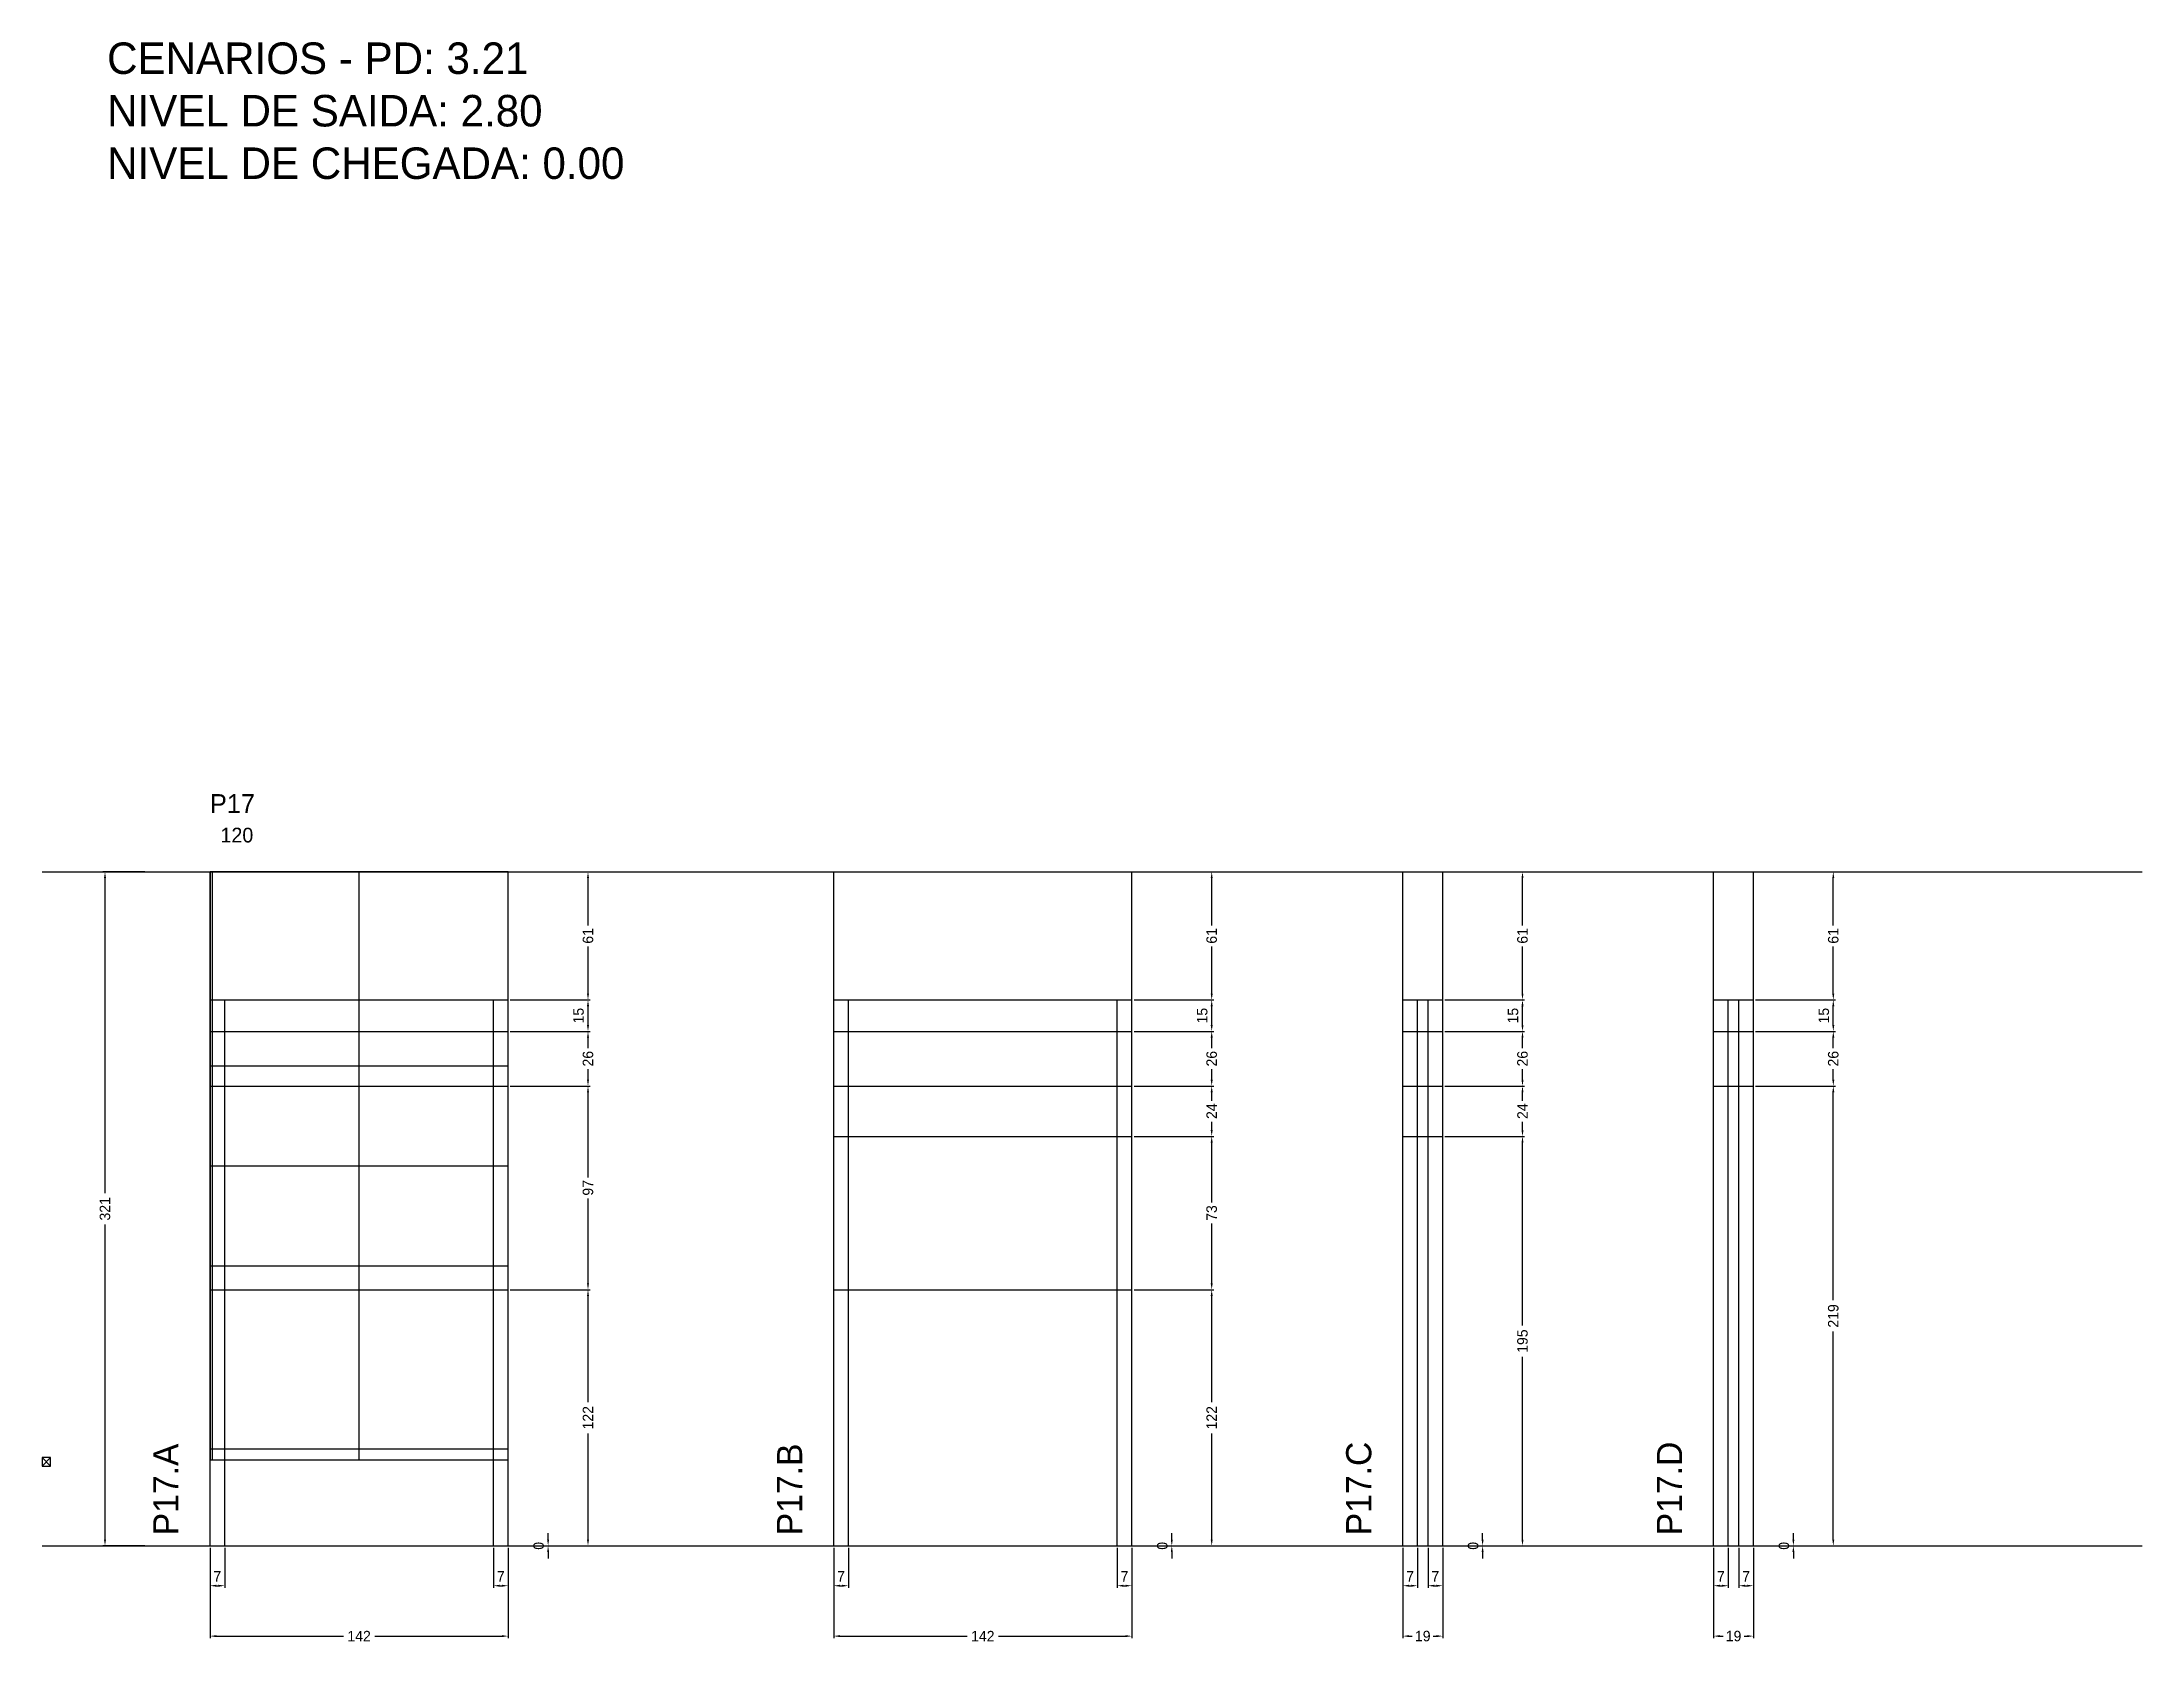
# Model space of a CAD drawing. Header units: centimetres. Extents: x -8500 to 4377, y -467 to 295.
# Drawn here: x -7000 to -6000, y -467 to 295 of the extents above; entities that cross this region are included whole.
import ezdxf

# ---------------------------------------------------------------- set-up
doc = ezdxf.new("R2010")
doc.units = ezdxf.units.CM
doc.linetypes.add('DASHED', pattern=[2, -2])
for name, color, linetype in [('CHAPA', 140, 'Continuous'), ('COTA', 241, 'Continuous'), ('Madeira', 30, 'Continuous'), ('MEIO_PONT', 160, 'Continuous'), ('NOMENCLATURA', 7, 'Continuous'), ('Nível', 160, 'Continuous'), ('Painéis', 200, 'Continuous'), ('Perfil Metálico', 150, 'Continuous'), ('SARR_2.2x7', 40, 'Continuous'), ('SARRAFO DE PRESSAO', 200, 'Continuous'), ('texto', 7, 'Continuous'), ('TEXTO_GERAL', 7, 'Continuous')]:
    doc.layers.add(name, color=color, linetype=linetype)
doc.dimstyles.new('PAINEL-NOVA', dxfattribs={"dimtxt": 5, "dimasz": 3, "dimexe": 1, "dimexo": 1, "dimgap": 1, "dimtad": 1, "dimcen": 2.5, "dimazin": 3, "dimtfac": 1, "dimtmove": 0, "dimatfit": 3})

msp = doc.modelspace()

# ---------------------------------------------------------------- texts
at = {"layer": 'NOMENCLATURA'}
for s, p in [('CENARIOS - PD: 3.21', (-6969, 280)), ('NIVEL DE SAIDA: 2.80', (-6969, 255)), ('NIVEL DE CHEGADA: 0.00', (-6969, 230))]:
    msp.add_text(s, height=15, dxfattribs=at).set_placement(p)
for s, p in [('P17.A', (-6935, -416)), ('P17.B', (-6638, -416)), ('P17.C', (-6367, -416)), ('P17.D', (-6219, -416))]:
    msp.add_text(s, height=12, rotation=90, dxfattribs=at).set_placement(p)
at = {"layer": 'texto'}
msp.add_text('120', height=7, dxfattribs=at).set_placement((-6915, -86))
at = {"layer": 'TEXTO_GERAL'}
msp.add_text('P17', height=9, dxfattribs=at).set_placement((-6920, -72))

# ---------------------------------------------------------------- blocks, each defined once
blk = doc.blocks.new('_CLOSEDFILLED')
at = {"color": 0, "linetype": 'BYBLOCK'}
blk.add_solid([(-1, 0.16), (0, 0), (-1, -0.16)], dxfattribs=at)
blk = doc.blocks.new('*D1')
for p, q in [((-6951, -100), (-6971, -100)), ((-6970, -253), (-6970, -103)), ((-6970, -418), (-6970, -268)), ((-6951, -421), (-6971, -421))]:
    blk.add_line(p, q)
at = {"layer": 'Defpoints'}
for p in [(-6950, -100), (-6970, -421), (-6950, -421)]:
    blk.add_point(p, dxfattribs=at)
at = {"layer": 'COTA', "xscale": 3, "yscale": 3}
for p, rotation in [((-6970, -100), 90), ((-6970, -421), 270)]:
    blk.add_blockref('_CLOSEDFILLED', p, dxfattribs=dict(at, rotation=rotation))
at = {"layer": 'COTA', "insert": (-6970, -260.5), "char_height": 5, "attachment_point": 5, "rotation": 90}
blk.add_mtext('321', dxfattribs=at)
blk = doc.blocks.new('MULDURA')
at = {"layer": 'Paineis'}
for p, q in [((0, 0), (4, 4)), ((4, 0), (0, 4))]:
    blk.add_line(p, q, dxfattribs=at)
blk.add_lwpolyline([(0, 0), (4, 0), (4, 4), (0, 4)], close=True, dxfattribs=at)
blk = doc.blocks.new('*D3')
at = {"color": 4}
for p, q in [((-6777, -299), (-6739, -299)), ((-6740, -352.5), (-6740, -302)), ((-6740, -418), (-6740, -367.5)), ((-6777, -421), (-6739, -421))]:
    blk.add_line(p, q, dxfattribs=at)
at = {"layer": 'Defpoints'}
for p in [(-6778, -299), (-6778, -421), (-6740, -421)]:
    blk.add_point(p, dxfattribs=at)
at = {"layer": 'COTA', "color": 4, "xscale": 3, "yscale": 3}
for p, rotation in [((-6740, -299), 90), ((-6740, -421), 270)]:
    blk.add_blockref('_CLOSEDFILLED', p, dxfattribs=dict(at, rotation=rotation))
at = {"layer": 'COTA', "color": 4, "insert": (-6740, -360), "char_height": 5, "attachment_point": 5, "rotation": 90}
blk.add_mtext('122', dxfattribs=at)
blk = doc.blocks.new('*D4')
at = {"color": 4}
for p, q in [((-6777, -202), (-6739, -202)), ((-6740, -245.5), (-6740, -205)), ((-6740, -296), (-6740, -255.5)), ((-6777, -299), (-6739, -299))]:
    blk.add_line(p, q, dxfattribs=at)
at = {"layer": 'Defpoints'}
for p in [(-6778, -202), (-6778, -299), (-6740, -299)]:
    blk.add_point(p, dxfattribs=at)
at = {"layer": 'COTA', "color": 4, "xscale": 3, "yscale": 3}
for p, rotation in [((-6740, -202), 90), ((-6740, -299), 270)]:
    blk.add_blockref('_CLOSEDFILLED', p, dxfattribs=dict(at, rotation=rotation))
at = {"layer": 'COTA', "color": 4, "insert": (-6740, -250.5), "char_height": 5, "attachment_point": 5, "rotation": 90}
blk.add_mtext('97', dxfattribs=at)
blk = doc.blocks.new('*D5')
at = {"color": 4}
for p, q in [((-6777, -176), (-6739, -176)), ((-6740, -184), (-6740, -179)), ((-6740, -199), (-6740, -194)), ((-6777, -202), (-6739, -202))]:
    blk.add_line(p, q, dxfattribs=at)
at = {"layer": 'Defpoints'}
for p in [(-6778, -176), (-6778, -202), (-6740, -202)]:
    blk.add_point(p, dxfattribs=at)
at = {"layer": 'COTA', "color": 4, "xscale": 3, "yscale": 3}
for p, rotation in [((-6740, -176), 90), ((-6740, -202), 270)]:
    blk.add_blockref('_CLOSEDFILLED', p, dxfattribs=dict(at, rotation=rotation))
at = {"layer": 'COTA', "color": 4, "insert": (-6740, -189), "char_height": 5, "attachment_point": 5, "rotation": 90}
blk.add_mtext('26', dxfattribs=at)
blk = doc.blocks.new('*D6')
at = {"color": 4}
for p, q in [((-6777, -161), (-6739, -161)), ((-6740, -173), (-6740, -164)), ((-6777, -176), (-6739, -176))]:
    blk.add_line(p, q, dxfattribs=at)
at = {"layer": 'Defpoints'}
for p in [(-6778, -161), (-6778, -176), (-6740, -176)]:
    blk.add_point(p, dxfattribs=at)
at = {"layer": 'COTA', "color": 4, "xscale": 3, "yscale": 3}
for p, rotation in [((-6740, -161), 90), ((-6740, -176), 270)]:
    blk.add_blockref('_CLOSEDFILLED', p, dxfattribs=dict(at, rotation=rotation))
at = {"layer": 'COTA', "color": 4, "insert": (-6744.5, -168.5), "char_height": 5, "attachment_point": 5, "rotation": 90}
blk.add_mtext('15', dxfattribs=at)
blk = doc.blocks.new('*D7')
at = {"color": 4}
for p, q in [((-6777, -100), (-6739, -100)), ((-6740, -125.5), (-6740, -103)), ((-6740, -158), (-6740, -135.5)), ((-6777, -161), (-6739, -161))]:
    blk.add_line(p, q, dxfattribs=at)
at = {"layer": 'Defpoints'}
for p in [(-6778, -100), (-6778, -161), (-6740, -161)]:
    blk.add_point(p, dxfattribs=at)
at = {"layer": 'COTA', "color": 4, "xscale": 3, "yscale": 3}
for p, rotation in [((-6740, -100), 90), ((-6740, -161), 270)]:
    blk.add_blockref('_CLOSEDFILLED', p, dxfattribs=dict(at, rotation=rotation))
at = {"layer": 'COTA', "color": 4, "insert": (-6740, -130.5), "char_height": 5, "attachment_point": 5, "rotation": 90}
blk.add_mtext('61', dxfattribs=at)
blk = doc.blocks.new('*D8')
at = {"color": 4}
for p, q in [((-6920, -422), (-6920, -441)), ((-6913, -422), (-6913, -441)), ((-6917, -440), (-6916, -440))]:
    blk.add_line(p, q, dxfattribs=at)
at = {"layer": 'Defpoints'}
for p in [(-6920, -421), (-6913, -421), (-6920, -440)]:
    blk.add_point(p, dxfattribs=at)
at = {"layer": 'COTA', "color": 4, "xscale": 3, "yscale": 3, "rotation": 180}
blk.add_blockref('_CLOSEDFILLED', (-6920, -440), dxfattribs=at)
at = {"layer": 'COTA', "color": 4, "xscale": 3, "yscale": 3}
blk.add_blockref('_CLOSEDFILLED', (-6913, -440), dxfattribs=at)
at = {"layer": 'COTA', "color": 4, "insert": (-6916.5, -435.5), "char_height": 5, "attachment_point": 5}
blk.add_mtext('7', dxfattribs=at)
blk = doc.blocks.new('*D9')
at = {"color": 4}
for p, q in [((-6785, -422), (-6785, -441)), ((-6778, -422), (-6778, -441)), ((-6782, -440), (-6781, -440))]:
    blk.add_line(p, q, dxfattribs=at)
at = {"layer": 'Defpoints'}
for p in [(-6785, -421), (-6778, -421), (-6785, -440)]:
    blk.add_point(p, dxfattribs=at)
at = {"layer": 'COTA', "color": 4, "xscale": 3, "yscale": 3, "rotation": 180}
blk.add_blockref('_CLOSEDFILLED', (-6785, -440), dxfattribs=at)
at = {"layer": 'COTA', "color": 4, "xscale": 3, "yscale": 3}
blk.add_blockref('_CLOSEDFILLED', (-6778, -440), dxfattribs=at)
at = {"layer": 'COTA', "color": 4, "insert": (-6781.5, -435.5), "char_height": 5, "attachment_point": 5}
blk.add_mtext('7', dxfattribs=at)
blk = doc.blocks.new('*D10')
at = {"color": 4}
for p, q in [((-6920, -422), (-6920, -465)), ((-6778, -422), (-6778, -465)), ((-6917, -464), (-6856.5, -464)), ((-6841.5, -464), (-6781, -464))]:
    blk.add_line(p, q, dxfattribs=at)
at = {"layer": 'Defpoints'}
for p in [(-6920, -421), (-6778, -421), (-6920, -464)]:
    blk.add_point(p, dxfattribs=at)
at = {"layer": 'COTA', "color": 4, "xscale": 3, "yscale": 3, "rotation": 180}
blk.add_blockref('_CLOSEDFILLED', (-6920, -464), dxfattribs=at)
at = {"layer": 'COTA', "color": 4, "xscale": 3, "yscale": 3}
blk.add_blockref('_CLOSEDFILLED', (-6778, -464), dxfattribs=at)
at = {"layer": 'COTA', "color": 4, "insert": (-6849, -464), "char_height": 5, "attachment_point": 5}
blk.add_mtext('142', dxfattribs=at)
blk = doc.blocks.new('*D12')
at = {"color": 4}
for p, q in [((-6480, -299), (-6442, -299)), ((-6443, -352.5), (-6443, -302)), ((-6443, -418), (-6443, -367.5)), ((-6480, -421), (-6442, -421))]:
    blk.add_line(p, q, dxfattribs=at)
at = {"layer": 'Defpoints'}
for p in [(-6481, -299), (-6481, -421), (-6443, -421)]:
    blk.add_point(p, dxfattribs=at)
at = {"layer": 'COTA', "color": 4, "xscale": 3, "yscale": 3}
for p, rotation in [((-6443, -299), 90), ((-6443, -421), 270)]:
    blk.add_blockref('_CLOSEDFILLED', p, dxfattribs=dict(at, rotation=rotation))
at = {"layer": 'COTA', "color": 4, "insert": (-6443, -360), "char_height": 5, "attachment_point": 5, "rotation": 90}
blk.add_mtext('122', dxfattribs=at)
blk = doc.blocks.new('*D13')
at = {"color": 4}
for p, q in [((-6480, -226), (-6442, -226)), ((-6443, -257.5), (-6443, -229)), ((-6443, -296), (-6443, -267.5)), ((-6480, -299), (-6442, -299))]:
    blk.add_line(p, q, dxfattribs=at)
at = {"layer": 'Defpoints'}
for p in [(-6481, -226), (-6481, -299), (-6443, -299)]:
    blk.add_point(p, dxfattribs=at)
at = {"layer": 'COTA', "color": 4, "xscale": 3, "yscale": 3}
for p, rotation in [((-6443, -226), 90), ((-6443, -299), 270)]:
    blk.add_blockref('_CLOSEDFILLED', p, dxfattribs=dict(at, rotation=rotation))
at = {"layer": 'COTA', "color": 4, "insert": (-6443, -262.5), "char_height": 5, "attachment_point": 5, "rotation": 90}
blk.add_mtext('73', dxfattribs=at)
blk = doc.blocks.new('*D14')
at = {"color": 4}
for p, q in [((-6480, -202), (-6442, -202)), ((-6443, -209), (-6443, -205)), ((-6443, -223), (-6443, -219)), ((-6480, -226), (-6442, -226))]:
    blk.add_line(p, q, dxfattribs=at)
at = {"layer": 'Defpoints'}
for p in [(-6481, -202), (-6481, -226), (-6443, -226)]:
    blk.add_point(p, dxfattribs=at)
at = {"layer": 'COTA', "color": 4, "xscale": 3, "yscale": 3}
for p, rotation in [((-6443, -202), 90), ((-6443, -226), 270)]:
    blk.add_blockref('_CLOSEDFILLED', p, dxfattribs=dict(at, rotation=rotation))
at = {"layer": 'COTA', "color": 4, "insert": (-6443, -214), "char_height": 5, "attachment_point": 5, "rotation": 90}
blk.add_mtext('24', dxfattribs=at)
blk = doc.blocks.new('*D15')
at = {"color": 4}
for p, q in [((-6480, -176), (-6442, -176)), ((-6443, -184), (-6443, -179)), ((-6443, -199), (-6443, -194)), ((-6480, -202), (-6442, -202))]:
    blk.add_line(p, q, dxfattribs=at)
at = {"layer": 'Defpoints'}
for p in [(-6481, -176), (-6481, -202), (-6443, -202)]:
    blk.add_point(p, dxfattribs=at)
at = {"layer": 'COTA', "color": 4, "xscale": 3, "yscale": 3}
for p, rotation in [((-6443, -176), 90), ((-6443, -202), 270)]:
    blk.add_blockref('_CLOSEDFILLED', p, dxfattribs=dict(at, rotation=rotation))
at = {"layer": 'COTA', "color": 4, "insert": (-6443, -189), "char_height": 5, "attachment_point": 5, "rotation": 90}
blk.add_mtext('26', dxfattribs=at)
blk = doc.blocks.new('*D16')
at = {"color": 4}
for p, q in [((-6480, -161), (-6442, -161)), ((-6443, -173), (-6443, -164)), ((-6480, -176), (-6442, -176))]:
    blk.add_line(p, q, dxfattribs=at)
at = {"layer": 'Defpoints'}
for p in [(-6481, -161), (-6481, -176), (-6443, -176)]:
    blk.add_point(p, dxfattribs=at)
at = {"layer": 'COTA', "color": 4, "xscale": 3, "yscale": 3}
for p, rotation in [((-6443, -161), 90), ((-6443, -176), 270)]:
    blk.add_blockref('_CLOSEDFILLED', p, dxfattribs=dict(at, rotation=rotation))
at = {"layer": 'COTA', "color": 4, "insert": (-6447.5, -168.5), "char_height": 5, "attachment_point": 5, "rotation": 90}
blk.add_mtext('15', dxfattribs=at)
blk = doc.blocks.new('*D17')
at = {"color": 4}
for p, q in [((-6480, -100), (-6442, -100)), ((-6443, -125.5), (-6443, -103)), ((-6443, -158), (-6443, -135.5)), ((-6480, -161), (-6442, -161))]:
    blk.add_line(p, q, dxfattribs=at)
at = {"layer": 'Defpoints'}
for p in [(-6481, -100), (-6481, -161), (-6443, -161)]:
    blk.add_point(p, dxfattribs=at)
at = {"layer": 'COTA', "color": 4, "xscale": 3, "yscale": 3}
for p, rotation in [((-6443, -100), 90), ((-6443, -161), 270)]:
    blk.add_blockref('_CLOSEDFILLED', p, dxfattribs=dict(at, rotation=rotation))
at = {"layer": 'COTA', "color": 4, "insert": (-6443, -130.5), "char_height": 5, "attachment_point": 5, "rotation": 90}
blk.add_mtext('61', dxfattribs=at)
blk = doc.blocks.new('*D18')
at = {"color": 4}
for p, q in [((-6623, -422), (-6623, -441)), ((-6616, -422), (-6616, -441)), ((-6620, -440), (-6619, -440))]:
    blk.add_line(p, q, dxfattribs=at)
at = {"layer": 'Defpoints'}
for p in [(-6623, -421), (-6616, -421), (-6623, -440)]:
    blk.add_point(p, dxfattribs=at)
at = {"layer": 'COTA', "color": 4, "xscale": 3, "yscale": 3, "rotation": 180}
blk.add_blockref('_CLOSEDFILLED', (-6623, -440), dxfattribs=at)
at = {"layer": 'COTA', "color": 4, "xscale": 3, "yscale": 3}
blk.add_blockref('_CLOSEDFILLED', (-6616, -440), dxfattribs=at)
at = {"layer": 'COTA', "color": 4, "insert": (-6619.5, -435.5), "char_height": 5, "attachment_point": 5}
blk.add_mtext('7', dxfattribs=at)
blk = doc.blocks.new('*D19')
at = {"color": 4}
for p, q in [((-6488, -422), (-6488, -441)), ((-6481, -422), (-6481, -441)), ((-6485, -440), (-6484, -440))]:
    blk.add_line(p, q, dxfattribs=at)
at = {"layer": 'Defpoints'}
for p in [(-6488, -421), (-6481, -421), (-6488, -440)]:
    blk.add_point(p, dxfattribs=at)
at = {"layer": 'COTA', "color": 4, "xscale": 3, "yscale": 3, "rotation": 180}
blk.add_blockref('_CLOSEDFILLED', (-6488, -440), dxfattribs=at)
at = {"layer": 'COTA', "color": 4, "xscale": 3, "yscale": 3}
blk.add_blockref('_CLOSEDFILLED', (-6481, -440), dxfattribs=at)
at = {"layer": 'COTA', "color": 4, "insert": (-6484.5, -435.5), "char_height": 5, "attachment_point": 5}
blk.add_mtext('7', dxfattribs=at)
blk = doc.blocks.new('*D20')
at = {"color": 4}
for p, q in [((-6623, -422), (-6623, -465)), ((-6481, -422), (-6481, -465)), ((-6620, -464), (-6559.5, -464)), ((-6544.5, -464), (-6484, -464))]:
    blk.add_line(p, q, dxfattribs=at)
at = {"layer": 'Defpoints'}
for p in [(-6623, -421), (-6481, -421), (-6623, -464)]:
    blk.add_point(p, dxfattribs=at)
at = {"layer": 'COTA', "color": 4, "xscale": 3, "yscale": 3, "rotation": 180}
blk.add_blockref('_CLOSEDFILLED', (-6623, -464), dxfattribs=at)
at = {"layer": 'COTA', "color": 4, "xscale": 3, "yscale": 3}
blk.add_blockref('_CLOSEDFILLED', (-6481, -464), dxfattribs=at)
at = {"layer": 'COTA', "color": 4, "insert": (-6552, -464), "char_height": 5, "attachment_point": 5}
blk.add_mtext('142', dxfattribs=at)
blk = doc.blocks.new('*D22')
at = {"color": 4}
for p, q in [((-6332, -226), (-6294, -226)), ((-6295, -316), (-6295, -229)), ((-6295, -418), (-6295, -331)), ((-6332, -421), (-6294, -421))]:
    blk.add_line(p, q, dxfattribs=at)
at = {"layer": 'Defpoints'}
for p in [(-6333, -226), (-6333, -421), (-6295, -421)]:
    blk.add_point(p, dxfattribs=at)
at = {"layer": 'COTA', "color": 4, "xscale": 3, "yscale": 3}
for p, rotation in [((-6295, -226), 90), ((-6295, -421), 270)]:
    blk.add_blockref('_CLOSEDFILLED', p, dxfattribs=dict(at, rotation=rotation))
at = {"layer": 'COTA', "color": 4, "insert": (-6295, -323.5), "char_height": 5, "attachment_point": 5, "rotation": 90}
blk.add_mtext('195', dxfattribs=at)
blk = doc.blocks.new('*D23')
at = {"color": 4}
for p, q in [((-6332, -202), (-6294, -202)), ((-6295, -209), (-6295, -205)), ((-6295, -223), (-6295, -219)), ((-6332, -226), (-6294, -226))]:
    blk.add_line(p, q, dxfattribs=at)
at = {"layer": 'Defpoints'}
for p in [(-6333, -202), (-6333, -226), (-6295, -226)]:
    blk.add_point(p, dxfattribs=at)
at = {"layer": 'COTA', "color": 4, "xscale": 3, "yscale": 3}
for p, rotation in [((-6295, -202), 90), ((-6295, -226), 270)]:
    blk.add_blockref('_CLOSEDFILLED', p, dxfattribs=dict(at, rotation=rotation))
at = {"layer": 'COTA', "color": 4, "insert": (-6295, -214), "char_height": 5, "attachment_point": 5, "rotation": 90}
blk.add_mtext('24', dxfattribs=at)
blk = doc.blocks.new('*D24')
at = {"color": 4}
for p, q in [((-6332, -176), (-6294, -176)), ((-6295, -184), (-6295, -179)), ((-6295, -199), (-6295, -194)), ((-6332, -202), (-6294, -202))]:
    blk.add_line(p, q, dxfattribs=at)
at = {"layer": 'Defpoints'}
for p in [(-6333, -176), (-6333, -202), (-6295, -202)]:
    blk.add_point(p, dxfattribs=at)
at = {"layer": 'COTA', "color": 4, "xscale": 3, "yscale": 3}
for p, rotation in [((-6295, -176), 90), ((-6295, -202), 270)]:
    blk.add_blockref('_CLOSEDFILLED', p, dxfattribs=dict(at, rotation=rotation))
at = {"layer": 'COTA', "color": 4, "insert": (-6295, -189), "char_height": 5, "attachment_point": 5, "rotation": 90}
blk.add_mtext('26', dxfattribs=at)
blk = doc.blocks.new('*D25')
at = {"color": 4}
for p, q in [((-6332, -161), (-6294, -161)), ((-6295, -173), (-6295, -164)), ((-6332, -176), (-6294, -176))]:
    blk.add_line(p, q, dxfattribs=at)
at = {"layer": 'Defpoints'}
for p in [(-6333, -161), (-6333, -176), (-6295, -176)]:
    blk.add_point(p, dxfattribs=at)
at = {"layer": 'COTA', "color": 4, "xscale": 3, "yscale": 3}
for p, rotation in [((-6295, -161), 90), ((-6295, -176), 270)]:
    blk.add_blockref('_CLOSEDFILLED', p, dxfattribs=dict(at, rotation=rotation))
at = {"layer": 'COTA', "color": 4, "insert": (-6299.5, -168.5), "char_height": 5, "attachment_point": 5, "rotation": 90}
blk.add_mtext('15', dxfattribs=at)
blk = doc.blocks.new('*D26')
at = {"color": 4}
for p, q in [((-6332, -100), (-6294, -100)), ((-6295, -125.5), (-6295, -103)), ((-6295, -158), (-6295, -135.5)), ((-6332, -161), (-6294, -161))]:
    blk.add_line(p, q, dxfattribs=at)
at = {"layer": 'Defpoints'}
for p in [(-6333, -100), (-6333, -161), (-6295, -161)]:
    blk.add_point(p, dxfattribs=at)
at = {"layer": 'COTA', "color": 4, "xscale": 3, "yscale": 3}
for p, rotation in [((-6295, -100), 90), ((-6295, -161), 270)]:
    blk.add_blockref('_CLOSEDFILLED', p, dxfattribs=dict(at, rotation=rotation))
at = {"layer": 'COTA', "color": 4, "insert": (-6295, -130.5), "char_height": 5, "attachment_point": 5, "rotation": 90}
blk.add_mtext('61', dxfattribs=at)
blk = doc.blocks.new('*D27')
at = {"color": 4}
for p, q in [((-6352, -422), (-6352, -441)), ((-6345, -422), (-6345, -441)), ((-6349, -440), (-6348, -440))]:
    blk.add_line(p, q, dxfattribs=at)
at = {"layer": 'Defpoints'}
for p in [(-6352, -421), (-6345, -421), (-6352, -440)]:
    blk.add_point(p, dxfattribs=at)
at = {"layer": 'COTA', "color": 4, "xscale": 3, "yscale": 3, "rotation": 180}
blk.add_blockref('_CLOSEDFILLED', (-6352, -440), dxfattribs=at)
at = {"layer": 'COTA', "color": 4, "xscale": 3, "yscale": 3}
blk.add_blockref('_CLOSEDFILLED', (-6345, -440), dxfattribs=at)
at = {"layer": 'COTA', "color": 4, "insert": (-6348.5, -435.5), "char_height": 5, "attachment_point": 5}
blk.add_mtext('7', dxfattribs=at)
blk = doc.blocks.new('*D28')
at = {"color": 4}
for p, q in [((-6340, -422), (-6340, -441)), ((-6333, -422), (-6333, -441)), ((-6337, -440), (-6336, -440))]:
    blk.add_line(p, q, dxfattribs=at)
at = {"layer": 'Defpoints'}
for p in [(-6340, -421), (-6333, -421), (-6340, -440)]:
    blk.add_point(p, dxfattribs=at)
at = {"layer": 'COTA', "color": 4, "xscale": 3, "yscale": 3, "rotation": 180}
blk.add_blockref('_CLOSEDFILLED', (-6340, -440), dxfattribs=at)
at = {"layer": 'COTA', "color": 4, "xscale": 3, "yscale": 3}
blk.add_blockref('_CLOSEDFILLED', (-6333, -440), dxfattribs=at)
at = {"layer": 'COTA', "color": 4, "insert": (-6336.5, -435.5), "char_height": 5, "attachment_point": 5}
blk.add_mtext('7', dxfattribs=at)
blk = doc.blocks.new('*D29')
at = {"color": 4}
for p, q in [((-6352, -422), (-6352, -465)), ((-6333, -422), (-6333, -465)), ((-6349, -464), (-6347.5, -464)), ((-6337.5, -464), (-6336, -464))]:
    blk.add_line(p, q, dxfattribs=at)
at = {"layer": 'Defpoints'}
for p in [(-6352, -421), (-6333, -421), (-6352, -464)]:
    blk.add_point(p, dxfattribs=at)
at = {"layer": 'COTA', "color": 4, "xscale": 3, "yscale": 3, "rotation": 180}
blk.add_blockref('_CLOSEDFILLED', (-6352, -464), dxfattribs=at)
at = {"layer": 'COTA', "color": 4, "xscale": 3, "yscale": 3}
blk.add_blockref('_CLOSEDFILLED', (-6333, -464), dxfattribs=at)
at = {"layer": 'COTA', "color": 4, "insert": (-6342.5, -464), "char_height": 5, "attachment_point": 5}
blk.add_mtext('19', dxfattribs=at)
blk = doc.blocks.new('*D31')
at = {"color": 4}
for p, q in [((-6184, -202), (-6146, -202)), ((-6147, -304), (-6147, -205)), ((-6147, -418), (-6147, -319)), ((-6184, -421), (-6146, -421))]:
    blk.add_line(p, q, dxfattribs=at)
at = {"layer": 'Defpoints'}
for p in [(-6185, -202), (-6185, -421), (-6147, -421)]:
    blk.add_point(p, dxfattribs=at)
at = {"layer": 'COTA', "color": 4, "xscale": 3, "yscale": 3}
for p, rotation in [((-6147, -202), 90), ((-6147, -421), 270)]:
    blk.add_blockref('_CLOSEDFILLED', p, dxfattribs=dict(at, rotation=rotation))
at = {"layer": 'COTA', "color": 4, "insert": (-6147, -311.5), "char_height": 5, "attachment_point": 5, "rotation": 90}
blk.add_mtext('219', dxfattribs=at)
blk = doc.blocks.new('*D32')
at = {"color": 4}
for p, q in [((-6184, -176), (-6146, -176)), ((-6147, -184), (-6147, -179)), ((-6147, -199), (-6147, -194)), ((-6184, -202), (-6146, -202))]:
    blk.add_line(p, q, dxfattribs=at)
at = {"layer": 'Defpoints'}
for p in [(-6185, -176), (-6185, -202), (-6147, -202)]:
    blk.add_point(p, dxfattribs=at)
at = {"layer": 'COTA', "color": 4, "xscale": 3, "yscale": 3}
for p, rotation in [((-6147, -176), 90), ((-6147, -202), 270)]:
    blk.add_blockref('_CLOSEDFILLED', p, dxfattribs=dict(at, rotation=rotation))
at = {"layer": 'COTA', "color": 4, "insert": (-6147, -189), "char_height": 5, "attachment_point": 5, "rotation": 90}
blk.add_mtext('26', dxfattribs=at)
blk = doc.blocks.new('*D33')
at = {"color": 4}
for p, q in [((-6184, -161), (-6146, -161)), ((-6147, -173), (-6147, -164)), ((-6184, -176), (-6146, -176))]:
    blk.add_line(p, q, dxfattribs=at)
at = {"layer": 'Defpoints'}
for p in [(-6185, -161), (-6185, -176), (-6147, -176)]:
    blk.add_point(p, dxfattribs=at)
at = {"layer": 'COTA', "color": 4, "xscale": 3, "yscale": 3}
for p, rotation in [((-6147, -161), 90), ((-6147, -176), 270)]:
    blk.add_blockref('_CLOSEDFILLED', p, dxfattribs=dict(at, rotation=rotation))
at = {"layer": 'COTA', "color": 4, "insert": (-6151.5, -168.5), "char_height": 5, "attachment_point": 5, "rotation": 90}
blk.add_mtext('15', dxfattribs=at)
blk = doc.blocks.new('*D34')
at = {"color": 4}
for p, q in [((-6184, -100), (-6146, -100)), ((-6147, -125.5), (-6147, -103)), ((-6147, -158), (-6147, -135.5)), ((-6184, -161), (-6146, -161))]:
    blk.add_line(p, q, dxfattribs=at)
at = {"layer": 'Defpoints'}
for p in [(-6185, -100), (-6185, -161), (-6147, -161)]:
    blk.add_point(p, dxfattribs=at)
at = {"layer": 'COTA', "color": 4, "xscale": 3, "yscale": 3}
for p, rotation in [((-6147, -100), 90), ((-6147, -161), 270)]:
    blk.add_blockref('_CLOSEDFILLED', p, dxfattribs=dict(at, rotation=rotation))
at = {"layer": 'COTA', "color": 4, "insert": (-6147, -130.5), "char_height": 5, "attachment_point": 5, "rotation": 90}
blk.add_mtext('61', dxfattribs=at)
blk = doc.blocks.new('*D35')
at = {"color": 4}
for p, q in [((-6204, -422), (-6204, -441)), ((-6197, -422), (-6197, -441)), ((-6201, -440), (-6200, -440))]:
    blk.add_line(p, q, dxfattribs=at)
at = {"layer": 'Defpoints'}
for p in [(-6204, -421), (-6197, -421), (-6204, -440)]:
    blk.add_point(p, dxfattribs=at)
at = {"layer": 'COTA', "color": 4, "xscale": 3, "yscale": 3, "rotation": 180}
blk.add_blockref('_CLOSEDFILLED', (-6204, -440), dxfattribs=at)
at = {"layer": 'COTA', "color": 4, "xscale": 3, "yscale": 3}
blk.add_blockref('_CLOSEDFILLED', (-6197, -440), dxfattribs=at)
at = {"layer": 'COTA', "color": 4, "insert": (-6200.5, -435.5), "char_height": 5, "attachment_point": 5}
blk.add_mtext('7', dxfattribs=at)
blk = doc.blocks.new('*D36')
at = {"color": 4}
for p, q in [((-6192, -422), (-6192, -441)), ((-6185, -422), (-6185, -441)), ((-6189, -440), (-6188, -440))]:
    blk.add_line(p, q, dxfattribs=at)
at = {"layer": 'Defpoints'}
for p in [(-6192, -421), (-6185, -421), (-6192, -440)]:
    blk.add_point(p, dxfattribs=at)
at = {"layer": 'COTA', "color": 4, "xscale": 3, "yscale": 3, "rotation": 180}
blk.add_blockref('_CLOSEDFILLED', (-6192, -440), dxfattribs=at)
at = {"layer": 'COTA', "color": 4, "xscale": 3, "yscale": 3}
blk.add_blockref('_CLOSEDFILLED', (-6185, -440), dxfattribs=at)
at = {"layer": 'COTA', "color": 4, "insert": (-6188.5, -435.5), "char_height": 5, "attachment_point": 5}
blk.add_mtext('7', dxfattribs=at)
blk = doc.blocks.new('*D37')
at = {"color": 4}
for p, q in [((-6204, -422), (-6204, -465)), ((-6185, -422), (-6185, -465)), ((-6201, -464), (-6199.5, -464)), ((-6189.5, -464), (-6188, -464))]:
    blk.add_line(p, q, dxfattribs=at)
at = {"layer": 'Defpoints'}
for p in [(-6204, -421), (-6185, -421), (-6204, -464)]:
    blk.add_point(p, dxfattribs=at)
at = {"layer": 'COTA', "color": 4, "xscale": 3, "yscale": 3, "rotation": 180}
blk.add_blockref('_CLOSEDFILLED', (-6204, -464), dxfattribs=at)
at = {"layer": 'COTA', "color": 4, "xscale": 3, "yscale": 3}
blk.add_blockref('_CLOSEDFILLED', (-6185, -464), dxfattribs=at)
at = {"layer": 'COTA', "color": 4, "insert": (-6194.5, -464), "char_height": 5, "attachment_point": 5}
blk.add_mtext('19', dxfattribs=at)

# ---------------------------------------------------------------- dimensions: what is measured, and where the dimension line sits
at = {"layer": 'COTA'}
dim = msp.add_linear_dim(base=(-6970, -421), p1=(-6950, -421), p2=(-6950, -100), angle=90, dimstyle='PAINEL-NOVA', dxfattribs=at)
dim.commit()
dim.dimension.update_dxf_attribs({"geometry": '*D1', "text_midpoint": (-6970, -260.5)})
at = {"layer": 'COTA', "color": 4}
for base, p1, p2, picture, middle in [((-6740, -161), (-6778, -161), (-6778, -100), '*D7', (-6740, -130.5)), ((-6443, -161), (-6481, -161), (-6481, -100), '*D17', (-6443, -130.5)), ((-6295, -161), (-6333, -161), (-6333, -100), '*D26', (-6295, -130.5)), ((-6147, -161), (-6185, -161), (-6185, -100), '*D34', (-6147, -130.5)), ((-6740, -176), (-6778, -176), (-6778, -161), '*D6', (-6744.5, -168.5)), ((-6443, -176), (-6481, -176), (-6481, -161), '*D16', (-6447.5, -168.5)), ((-6295, -176), (-6333, -176), (-6333, -161), '*D25', (-6299.5, -168.5)), ((-6147, -176), (-6185, -176), (-6185, -161), '*D33', (-6151.5, -168.5)), ((-6740, -202), (-6778, -202), (-6778, -176), '*D5', (-6740, -189)), ((-6443, -202), (-6481, -202), (-6481, -176), '*D15', (-6443, -189)), ((-6295, -202), (-6333, -202), (-6333, -176), '*D24', (-6295, -189)), ((-6147, -202), (-6185, -202), (-6185, -176), '*D32', (-6147, -189)), ((-6740, -299), (-6778, -299), (-6778, -202), '*D4', (-6740, -250.5)), ((-6443, -226), (-6481, -226), (-6481, -202), '*D14', (-6443, -214)), ((-6295, -226), (-6333, -226), (-6333, -202), '*D23', (-6295, -214)), ((-6147, -421), (-6185, -421), (-6185, -202), '*D31', (-6147, -311.5)), ((-6443, -299), (-6481, -299), (-6481, -226), '*D13', (-6443, -262.5)), ((-6295, -421), (-6333, -421), (-6333, -226), '*D22', (-6295, -323.5)), ((-6740, -421), (-6778, -421), (-6778, -299), '*D3', (-6740, -360)), ((-6443, -421), (-6481, -421), (-6481, -299), '*D12', (-6443, -360))]:
    dim = msp.add_linear_dim(base=base, p1=p1, p2=p2, angle=90, dimstyle='PAINEL-NOVA', dxfattribs=at)
    dim.commit()
    dim.dimension.update_dxf_attribs({"geometry": picture, "text_midpoint": middle})
for base, p1, p2 in [((-6759, -421), (-6778, -421), (-6778, -421)), ((-6462, -421), (-6481, -421), (-6481, -421)), ((-6314, -421), (-6333, -421), (-6333, -421)), ((-6166, -421), (-6185, -421), (-6185, -421))]:
    msp.add_linear_dim(base=base, p1=p1, p2=p2, angle=90, dimstyle='PAINEL-NOVA', dxfattribs=at).render()
for base, p1, p2, picture, middle in [((-6920, -440), (-6920, -421), (-6913, -421), '*D8', (-6916.5, -435.5)), ((-6920, -464), (-6920, -421), (-6778, -421), '*D10', (-6849, -464)), ((-6785, -440), (-6785, -421), (-6778, -421), '*D9', (-6781.5, -435.5)), ((-6623, -440), (-6623, -421), (-6616, -421), '*D18', (-6619.5, -435.5)), ((-6623, -464), (-6623, -421), (-6481, -421), '*D20', (-6552, -464)), ((-6488, -440), (-6488, -421), (-6481, -421), '*D19', (-6484.5, -435.5)), ((-6352, -440), (-6352, -421), (-6345, -421), '*D27', (-6348.5, -435.5)), ((-6352, -464), (-6352, -421), (-6333, -421), '*D29', (-6342.5, -464)), ((-6340, -440), (-6340, -421), (-6333, -421), '*D28', (-6336.5, -435.5)), ((-6204, -440), (-6204, -421), (-6197, -421), '*D35', (-6200.5, -435.5)), ((-6204, -464), (-6204, -421), (-6185, -421), '*D37', (-6194.5, -464)), ((-6192, -440), (-6192, -421), (-6185, -421), '*D36', (-6188.5, -435.5))]:
    dim = msp.add_linear_dim(base=base, p1=p1, p2=p2, dimstyle='PAINEL-NOVA', dxfattribs=at)
    dim.commit()
    dim.dimension.update_dxf_attribs({"geometry": picture, "text_midpoint": middle})

# ---------------------------------------------------------------- linework, layer by layer
at = {"layer": 'CHAPA'}
msp.add_lwpolyline([(-6920, -380), (-6918.8, -380), (-6918.8, -100), (-6920, -100)], close=True, dxfattribs=at)
at = {"layer": 'COTA'}
for p, q in [((-6920, -161), (-6920, -100)), ((-6920, -100), (-6778, -100)), ((-6778, -161), (-6778, -100)), ((-6623, -161), (-6623, -100)), ((-6623, -100), (-6481, -100)), ((-6481, -161), (-6481, -100)), ((-6352, -161), (-6352, -100)), ((-6352, -100), (-6333, -100)), ((-6333, -161), (-6333, -100)), ((-6204, -161), (-6204, -100)), ((-6204, -100), (-6185, -100)), ((-6185, -161), (-6185, -100))]:
    msp.add_line(p, q, dxfattribs=at)
at = {"layer": 'Madeira'}
for points in [[(-6920, -192.4), (-6778, -192.4)], [(-6920, -287.6), (-6778, -287.6)]]:
    msp.add_lwpolyline(points, dxfattribs=at)
at = {"layer": 'MEIO_PONT'}
msp.add_lwpolyline([(-6920, -240), (-6778, -240)], dxfattribs=at)
at = {"layer": 'Nível', "linetype": 'DASHED'}
for points in [[(-7000, -100), (-6000, -100)], [(-7000, -421), (-6000, -421)]]:
    msp.add_lwpolyline(points, dxfattribs=at)
at = {"layer": 'Painéis'}
for p, q in [((-6920, -161), (-6778, -161)), ((-6920, -421), (-6920, -161)), ((-6778, -421), (-6778, -161)), ((-6623, -161), (-6481, -161)), ((-6623, -421), (-6623, -161)), ((-6481, -421), (-6481, -161)), ((-6352, -161), (-6333, -161)), ((-6352, -421), (-6352, -161)), ((-6333, -421), (-6333, -161)), ((-6204, -161), (-6185, -161)), ((-6204, -421), (-6204, -161)), ((-6185, -421), (-6185, -161)), ((-6920, -176), (-6778, -176)), ((-6623, -176), (-6481, -176)), ((-6352, -176), (-6333, -176)), ((-6204, -176), (-6185, -176)), ((-6920, -202), (-6778, -202)), ((-6623, -202), (-6481, -202)), ((-6352, -202), (-6333, -202)), ((-6204, -202), (-6185, -202)), ((-6623, -226), (-6481, -226)), ((-6352, -226), (-6333, -226)), ((-6920, -299), (-6778, -299)), ((-6623, -299), (-6481, -299)), ((-6920, -421), (-6778, -421)), ((-6623, -421), (-6481, -421)), ((-6352, -421), (-6333, -421)), ((-6204, -421), (-6185, -421))]:
    msp.add_line(p, q, dxfattribs=at)
msp.add_lwpolyline([(-6920, -380), (-6778, -380), (-6778, -100), (-6920, -100)], close=True, dxfattribs=at)
at = {"layer": 'Perfil Metálico'}
msp.add_line((-6849, -380), (-6849, -100), dxfattribs=at)
at = {"layer": 'SARR_2.2x7'}
for points in [[(-6913, -299), (-6913, -161)], [(-6785, -299), (-6785, -161)], [(-6616, -299), (-6616, -161)], [(-6488, -299), (-6488, -161)], [(-6345, -421), (-6345, -161)], [(-6340, -421), (-6340, -161)], [(-6197, -421), (-6197, -161)], [(-6192, -421), (-6192, -161)], [(-6913, -421), (-6913, -299)], [(-6785, -421), (-6785, -299)], [(-6616, -421), (-6616, -299)], [(-6488, -421), (-6488, -299)]]:
    msp.add_lwpolyline(points, dxfattribs=at)
at = {"layer": 'SARRAFO DE PRESSAO'}
msp.add_lwpolyline([(-6920, -380), (-6778, -380), (-6778, -375), (-6920, -375)], close=True, dxfattribs=at)

# ---------------------------------------------------------------- block references
at = {"layer": 'COTA'}
msp.add_blockref('MULDURA', (-7000, -383), dxfattribs=at)

msp.set_redraw_order([(e.dxf.handle, doc.entitydb.next_handle()) for e in msp.query("TEXT MTEXT ATTDEF DIMENSION ARC_DIMENSION")])  # texts and dimensions are drawn at this point

doc.saveas('drawing.dxf')
